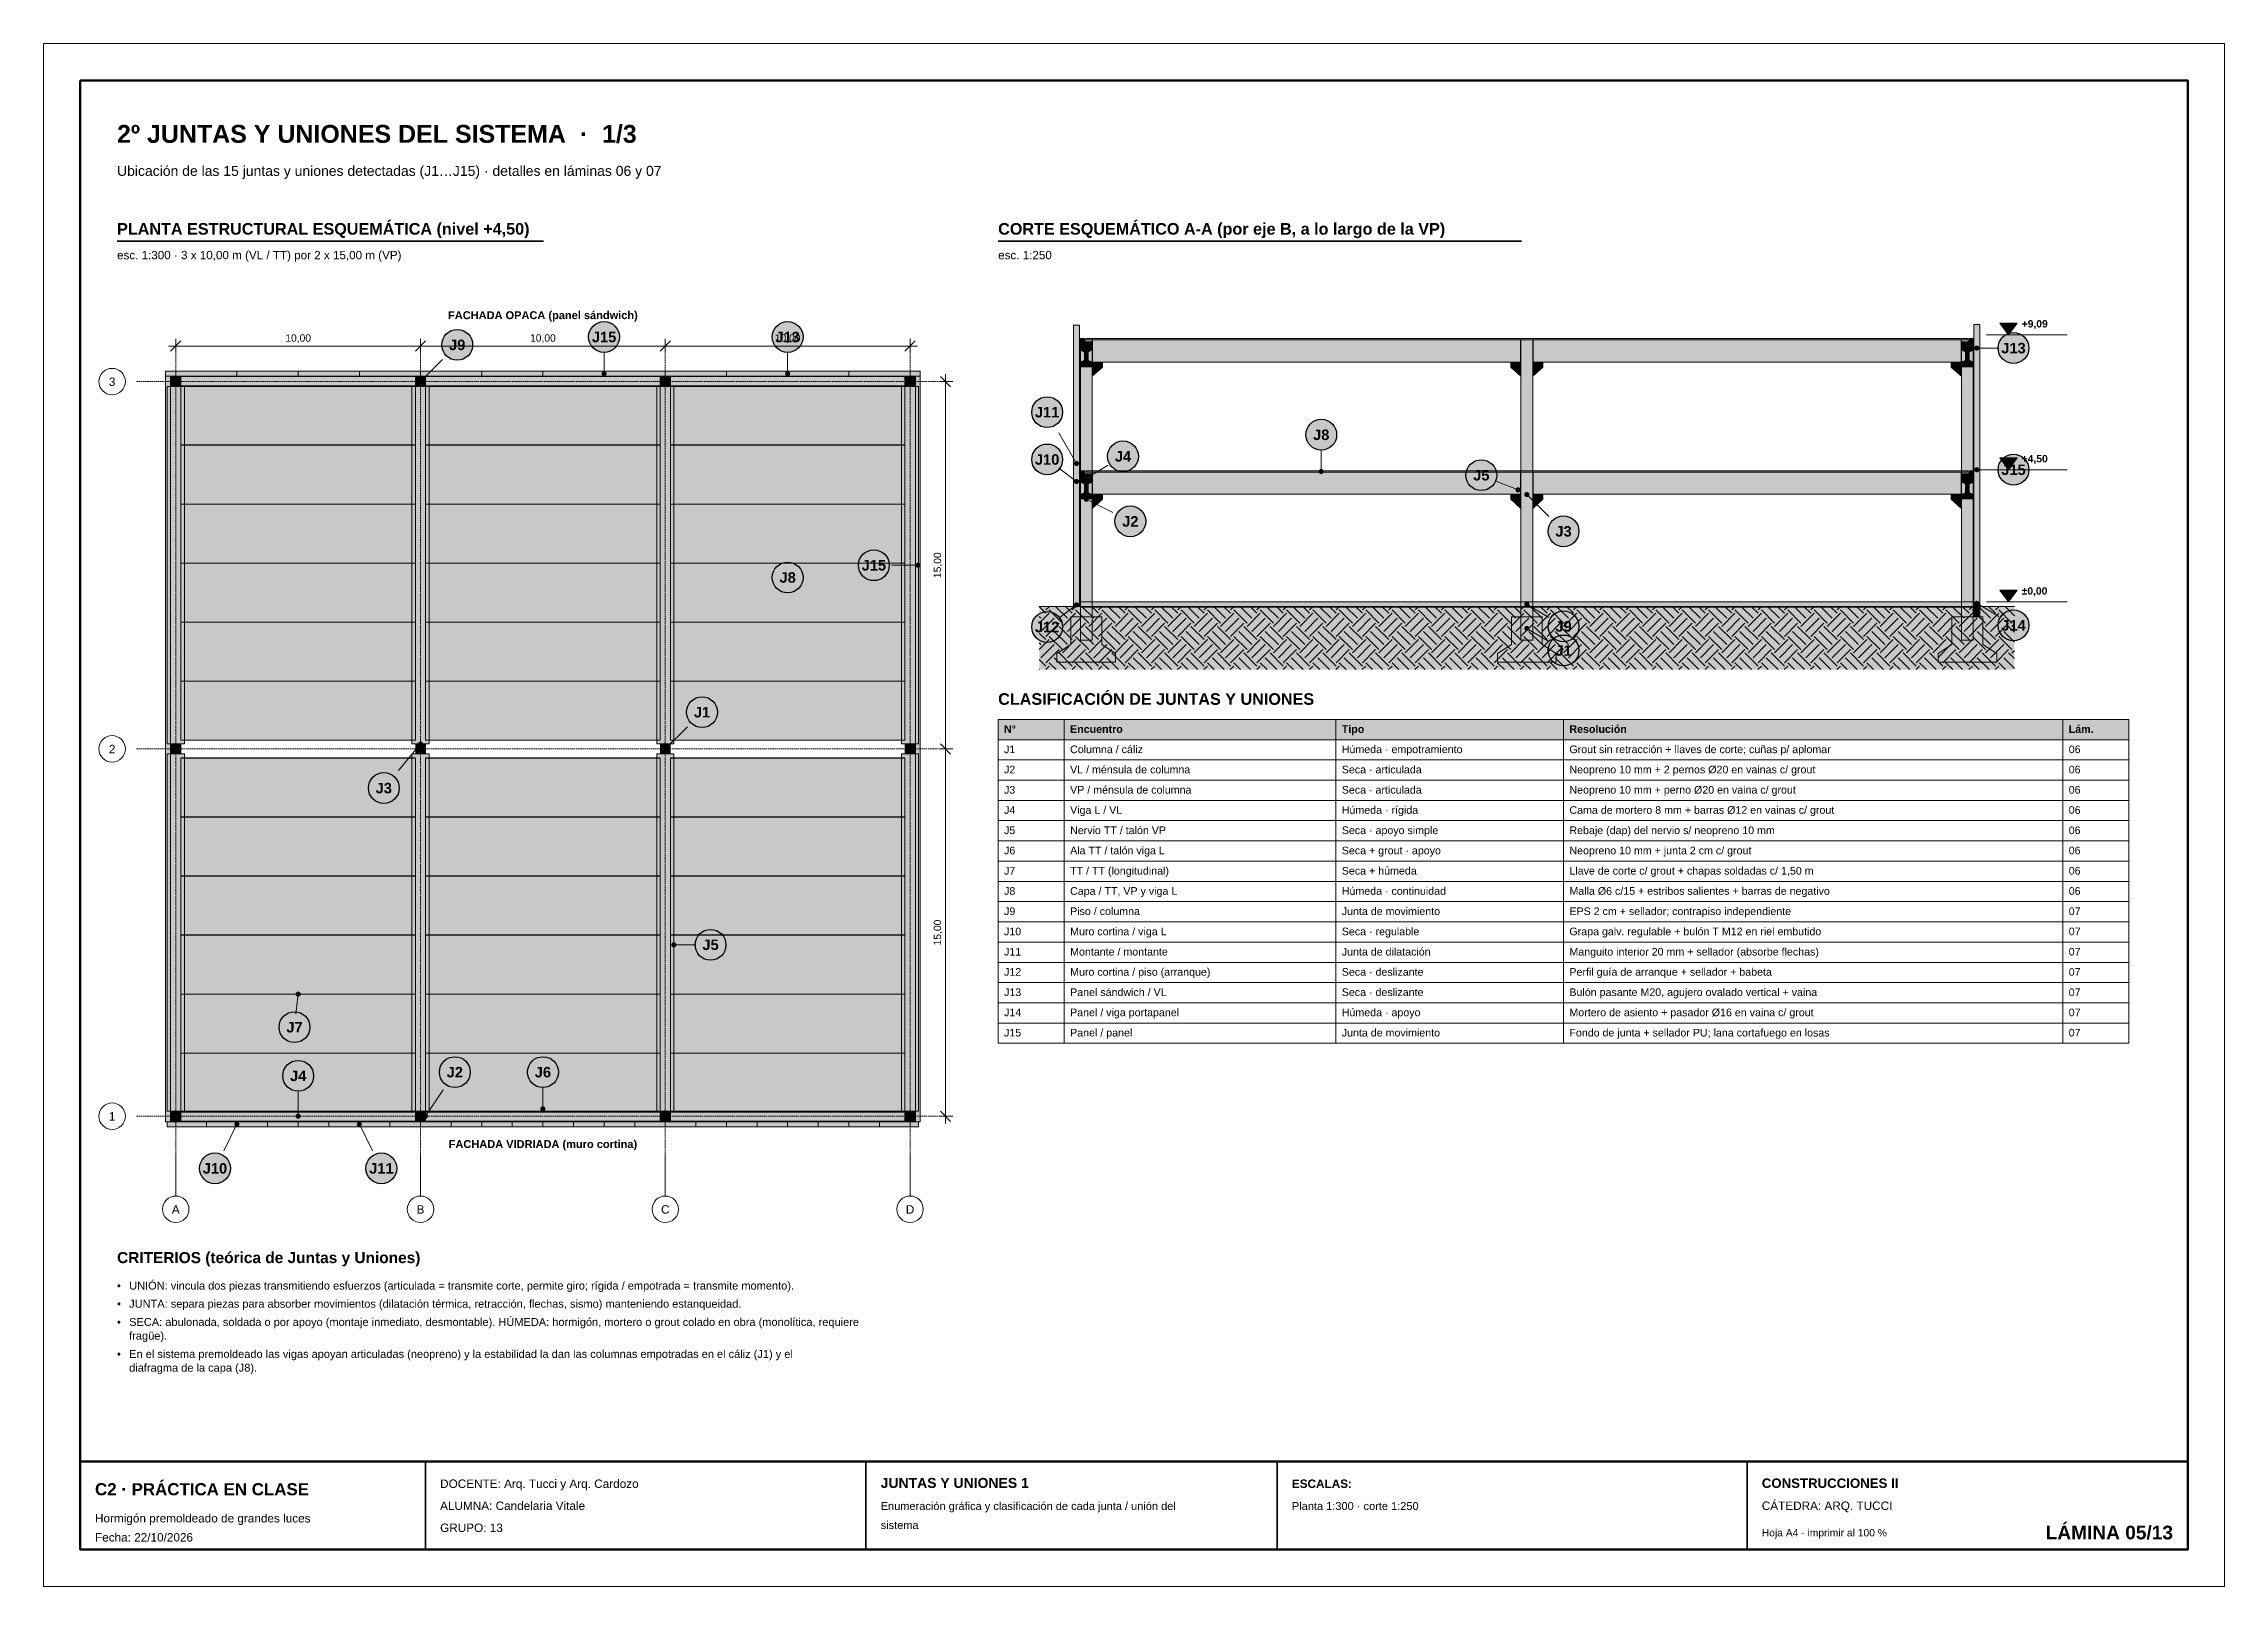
# Paper-space layout 'LAMINA 05' of a CAD drawing. Header units: millimetres. Extents: x 0 to 297, y 0 to 210.
# The model-space entities are those that its viewports show. They can reach past a viewport. Long polylines and large blocks are cut down to what shows.
import ezdxf
from ezdxf.enums import TextEntityAlignment as Align

# ---------------------------------------------------------------- set-up
doc = ezdxf.new("R2010")
doc.units = ezdxf.units.MM
doc.linetypes.add('DASHED', pattern=[1.524, 1.27, -0.254])
for name, color, linetype in [('CONTORNOS', 7, 'Continuous'), ('CONTORNOS-RAYADO', 8, 'Continuous'), ('CONTORNOS-RELLENO', 9, 'Continuous'), ('COTAS', 7, 'Continuous'), ('COTAS-RELLENO', 9, 'Continuous'), ('LINEAS', 7, 'Continuous'), ('MARCO', 7, 'Continuous'), ('REFERENCIAS', 7, 'Continuous'), ('REFERENCIAS-RELLENO', 9, 'Continuous'), ('TABLAS', 7, 'Continuous'), ('TABLAS-RELLENO', 9, 'Continuous'), ('TEXTOS', 7, 'Continuous')]:
    doc.layers.add(name, color=color, linetype=linetype)
doc.styles.add('ARIAL', font='arial.ttf')
doc.styles.add('ARIAL-NEGRITA', font='arialbd.ttf')

psp = doc.layouts.new('LAMINA 05')

msp = doc.modelspace()

# ---------------------------------------------------------------- texts
at = {"layer": 'COTAS', "style": 'ARIAL-NEGRITA'}
for s, p in [('+9,09', (269.4, 171.36)), ('+4,50', (269.4, 153)), ('±0,00', (269.4, 135))]:
    msp.add_text(s, height=1.002, dxfattribs=at).set_placement(p)
at = {"layer": 'COTAS', "style": 'ARIAL'}
for p in [(34.67, 169.43), (68, 169.43), (101.33, 169.43)]:
    msp.add_text('10,00', height=1.002, dxfattribs=at).set_placement(p, align=Align.CENTER)
for p in [(122.23, 139), (122.23, 89)]:
    msp.add_text('15,00', height=1.002, rotation=90, dxfattribs=at).set_placement(p, align=Align.CENTER)
at = {"layer": 'MARCO'}
for s, height, style, p in [('C2 · PRÁCTICA EN CLASE', 1.6468, 'ARIAL-NEGRITA', (7, 12.4)), ('DOCENTE: Arq. Tucci y Arq. Cardozo', 1.1456, 'ARIAL', (54, 13.4)), ('JUNTAS Y UNIONES 1', 1.3604, 'ARIAL-NEGRITA', (114, 13.4)), ('ESCALAS:', 1.146, 'ARIAL-NEGRITA', (170, 13.4)), ('CONSTRUCCIONES II', 1.2888, 'ARIAL-NEGRITA', (234, 13.4)), ('Hormigón premoldeado de grandes luces', 1.1456, 'ARIAL', (7, 8.7)), ('ALUMNA: Candelaria Vitale', 1.1456, 'ARIAL', (54, 10.4)), ('sistema', 1.074, 'ARIAL', (114, 7.8)), ('Enumeración gráfica y clasificación de cada junta / unión del', 1.074, 'ARIAL', (114, 10.4)), ('Planta 1:300 · corte 1:250', 1.074, 'ARIAL', (170, 10.4)), ('CÁTEDRA: ARQ. TUCCI', 1.1456, 'ARIAL', (234, 10.4)), ('Fecha: 22/10/2026', 1.1456, 'ARIAL', (7, 6.1)), ('GRUPO: 13', 1.146, 'ARIAL', (54, 7.4)), ('Hoja A4 · imprimir al 100 %', 1.0024, 'ARIAL', (234, 6.8))]:
    msp.add_text(s, height=height, dxfattribs=dict(at, style=style)).set_placement(p)
at = {"layer": 'MARCO', "style": 'ARIAL-NEGRITA'}
msp.add_text('LÁMINA 05/13', height=1.8616, dxfattribs=at).set_placement((290, 6.4), align=Align.RIGHT)
at = {"layer": 'REFERENCIAS', "style": 'ARIAL-NEGRITA'}
for s, p in [('J9', (56.33, 168.28)), ('J15', (76.33, 169.35)), ('J13', (101.33, 169.35)), ('J13', (268.28, 167.84)), ('J11', (136.67, 159.12)), ('J8', (174, 156.04)), ('J4', (147, 153.1)), ('J10', (136.67, 152.68)), ('J5', (195.8, 150.54)), ('J15', (268.28, 151.28)), ('J2', (148, 144.26)), ('J3', (207, 142.9)), ('J15', (113.07, 138.28)), ('J8', (101.33, 136.62)), ('J12', (136.67, 129.88)), ('J9', (207, 129.96)), ('J14', (268.28, 130.1)), ('J1', (207, 126.68)), ('J1', (89.67, 118.28)), ('J3', (46.33, 107.95)), ('J5', (90.83, 86.62)), ('J7', (34.17, 75.4)), ('J4', (34.67, 68.78)), ('J2', (56, 69.28)), ('J6', (68, 69.28)), ('J10', (23.33, 56.18)), ('J11', (46, 56.18))]:
    msp.add_text(s, height=1.428, dxfattribs=at).set_placement(p, align=Align.CENTER)
at = {"layer": 'TABLAS'}
for s, height, style, p in [('N°', 1.038, 'ARIAL-NEGRITA', (130.8, 116.18)), ('Encuentro', 1.038, 'ARIAL-NEGRITA', (139.8, 116.18)), ('Tipo', 1.038, 'ARIAL-NEGRITA', (176.8, 116.18)), ('Resolución', 1.038, 'ARIAL-NEGRITA', (207.8, 116.18)), ('Lám.', 1.038, 'ARIAL-NEGRITA', (275.8, 116.18)), ('J1', 1.038, 'ARIAL', (130.8, 113.42)), ('Columna / cáliz', 1.0382, 'ARIAL', (139.8, 113.42)), ('Húmeda · empotramiento', 1.0382, 'ARIAL', (176.8, 113.42)), ('Grout sin retracción + llaves de corte; cuñas p/ aplomar', 1.0382, 'ARIAL', (207.8, 113.42)), ('06', 1.038, 'ARIAL', (275.8, 113.42)), ('J2', 1.038, 'ARIAL', (130.8, 110.67)), ('VL / ménsula de columna', 1.0382, 'ARIAL', (139.8, 110.67)), ('Seca · articulada', 1.0382, 'ARIAL', (176.8, 110.67)), ('Neopreno 10 mm + 2 pernos Ø20 en vainas c/ grout', 1.0382, 'ARIAL', (207.8, 110.67)), ('06', 1.038, 'ARIAL', (275.8, 110.67)), ('J3', 1.038, 'ARIAL', (130.8, 107.91)), ('VP / ménsula de columna', 1.0382, 'ARIAL', (139.8, 107.91)), ('Seca · articulada', 1.0382, 'ARIAL', (176.8, 107.91)), ('Neopreno 10 mm + perno Ø20 en vaina c/ grout', 1.0382, 'ARIAL', (207.8, 107.91)), ('06', 1.038, 'ARIAL', (275.8, 107.91)), ('J4', 1.038, 'ARIAL', (130.8, 105.16)), ('Viga L / VL', 1.0382, 'ARIAL', (139.8, 105.16)), ('Húmeda · rígida', 1.0382, 'ARIAL', (176.8, 105.16)), ('Cama de mortero 8 mm + barras Ø12 en vainas c/ grout', 1.0382, 'ARIAL', (207.8, 105.16)), ('06', 1.038, 'ARIAL', (275.8, 105.16)), ('J5', 1.038, 'ARIAL', (130.8, 102.4)), ('Nervio TT / talón VP', 1.0382, 'ARIAL', (139.8, 102.4)), ('Seca · apoyo simple', 1.0382, 'ARIAL', (176.8, 102.4)), ('Rebaje (dap) del nervio s/ neopreno 10 mm', 1.0382, 'ARIAL', (207.8, 102.4)), ('06', 1.038, 'ARIAL', (275.8, 102.4)), ('J6', 1.038, 'ARIAL', (130.8, 99.65)), ('Ala TT / talón viga L', 1.0382, 'ARIAL', (139.8, 99.65)), ('Seca + grout · apoyo', 1.0382, 'ARIAL', (176.8, 99.65)), ('Neopreno 10 mm + junta 2 cm c/ grout', 1.0382, 'ARIAL', (207.8, 99.65)), ('06', 1.038, 'ARIAL', (275.8, 99.65)), ('J7', 1.038, 'ARIAL', (130.8, 96.89)), ('J8', 1.038, 'ARIAL', (130.8, 94.14)), ('TT / TT (longitudinal)', 1.0382, 'ARIAL', (139.8, 96.89)), ('Capa / TT, VP y viga L', 1.0382, 'ARIAL', (139.8, 94.14)), ('Seca + húmeda', 1.0382, 'ARIAL', (176.8, 96.89)), ('Húmeda · continuidad', 1.0382, 'ARIAL', (176.8, 94.14)), ('Llave de corte c/ grout + chapas soldadas c/ 1,50 m', 1.0382, 'ARIAL', (207.8, 96.89)), ('Malla Ø6 c/15 + estribos salientes + barras de negativo', 1.0382, 'ARIAL', (207.8, 94.14)), ('06', 1.038, 'ARIAL', (275.8, 96.89)), ('06', 1.038, 'ARIAL', (275.8, 94.14)), ('J9', 1.038, 'ARIAL', (130.8, 91.38)), ('Piso / columna', 1.0382, 'ARIAL', (139.8, 91.38)), ('Junta de movimiento', 1.0382, 'ARIAL', (176.8, 91.38)), ('EPS 2 cm + sellador; contrapiso independiente', 1.0382, 'ARIAL', (207.8, 91.38)), ('07', 1.038, 'ARIAL', (275.8, 91.38)), ('J10', 1.038, 'ARIAL', (130.8, 88.63)), ('Muro cortina / viga L', 1.0382, 'ARIAL', (139.8, 88.63)), ('Seca · regulable', 1.0382, 'ARIAL', (176.8, 88.63)), ('Grapa galv. regulable + bulón T M12 en riel embutido', 1.0382, 'ARIAL', (207.8, 88.63)), ('07', 1.038, 'ARIAL', (275.8, 88.63)), ('J11', 1.038, 'ARIAL', (130.8, 85.87)), ('Montante / montante', 1.0382, 'ARIAL', (139.8, 85.87)), ('Junta de dilatación', 1.0382, 'ARIAL', (176.8, 85.87)), ('Manguito interior 20 mm + sellador (absorbe flechas)', 1.0382, 'ARIAL', (207.8, 85.87)), ('07', 1.038, 'ARIAL', (275.8, 85.87)), ('J12', 1.038, 'ARIAL', (130.8, 83.12)), ('Muro cortina / piso (arranque)', 1.0382, 'ARIAL', (139.8, 83.12)), ('Seca · deslizante', 1.0382, 'ARIAL', (176.8, 83.12)), ('Perfil guía de arranque + sellador + babeta', 1.0382, 'ARIAL', (207.8, 83.12)), ('07', 1.038, 'ARIAL', (275.8, 83.12)), ('J13', 1.038, 'ARIAL', (130.8, 80.36)), ('Panel sándwich / VL', 1.0382, 'ARIAL', (139.8, 80.36)), ('Seca · deslizante', 1.0382, 'ARIAL', (176.8, 80.36)), ('Bulón pasante M20, agujero ovalado vertical + vaina', 1.0382, 'ARIAL', (207.8, 80.36)), ('07', 1.038, 'ARIAL', (275.8, 80.36)), ('J14', 1.038, 'ARIAL', (130.8, 77.61)), ('Panel / viga portapanel', 1.0382, 'ARIAL', (139.8, 77.61)), ('Húmeda · apoyo', 1.0382, 'ARIAL', (176.8, 77.61)), ('Mortero de asiento + pasador Ø16 en vaina c/ grout', 1.0382, 'ARIAL', (207.8, 77.61)), ('07', 1.038, 'ARIAL', (275.8, 77.61)), ('J15', 1.038, 'ARIAL', (130.8, 74.85)), ('Panel / panel', 1.0382, 'ARIAL', (139.8, 74.85)), ('Junta de movimiento', 1.0382, 'ARIAL', (176.8, 74.85)), ('Fondo de junta + sellador PU; lana cortafuego en losas', 1.0382, 'ARIAL', (207.8, 74.85)), ('07', 1.038, 'ARIAL', (275.8, 74.85))]:
    msp.add_text(s, height=height, dxfattribs=dict(at, style=style)).set_placement(p)
at = {"layer": 'TEXTOS'}
for s, height, style, p in [('2º JUNTAS Y UNIONES DEL SISTEMA  ·  1/3', 2.4344, 'ARIAL-NEGRITA', (10, 196.5)), ('PLANTA ESTRUCTURAL ESQUEMÁTICA (nivel +4,50)', 1.5752, 'ARIAL-NEGRITA', (10, 184)), ('CORTE ESQUEMÁTICO A-A (por eje B, a lo largo de la VP)', 1.5752, 'ARIAL-NEGRITA', (130, 184)), ('CLASIFICACIÓN DE JUNTAS Y UNIONES', 1.5752, 'ARIAL-NEGRITA', (130, 120)), ('CRITERIOS (teórica de Juntas y Uniones)', 1.5036, 'ARIAL-NEGRITA', (10, 44)), ('UNIÓN: vincula dos piezas transmitiendo esfuerzos (articulada = transmite corte, permite giro; rígida / empotrada = transmite momento).', 1.074, 'ARIAL', (11.65, 40.4)), ('•', 1.07, 'ARIAL', (10, 40.4)), ('•', 1.07, 'ARIAL', (10, 37.93)), ('JUNTA: separa piezas para absorber movimientos (dilatación térmica, retracción, flechas, sismo) manteniendo estanqueidad.', 1.074, 'ARIAL', (11.65, 37.93)), ('•', 1.07, 'ARIAL', (10, 35.45)), ('SECA: abulonada, soldada o por apoyo (montaje inmediato, desmontable). HÚMEDA: hormigón, mortero o grout colado en obra (monolítica, requiere', 1.074, 'ARIAL', (11.65, 35.45)), ('fragüe).', 1.074, 'ARIAL', (11.65, 33.58)), ('•', 1.07, 'ARIAL', (10, 31.1)), ('diafragma de la capa (J8).', 1.074, 'ARIAL', (11.65, 29.23)), ('En el sistema premoldeado las vigas apoyan articuladas (neopreno) y la estabilidad la dan las columnas empotradas en el cáliz (J1) y el', 1.074, 'ARIAL', (11.65, 31.1))]:
    msp.add_text(s, height=height, dxfattribs=dict(at, style=style)).set_placement(p)
at = {"layer": 'TEXTOS', "true_color": 0x333333, "style": 'ARIAL'}
msp.add_text('Ubicación de las 15 juntas y uniones detectadas (J1…J15) · detalles en láminas 06 y 07', height=1.3604, dxfattribs=at).set_placement((10, 192))
at = {"layer": 'TEXTOS', "true_color": 0x222222, "style": 'ARIAL'}
for s, height, p in [('esc. 1:300 · 3 x 10,00 m (VL / TT) por 2 x 15,00 m (VP)', 1.1341, (10, 180.65)), ('esc. 1:250', 1.134, (130, 180.65))]:
    msp.add_text(s, height=height, dxfattribs=at).set_placement(p)
at = {"layer": 'TEXTOS', "style": 'ARIAL-NEGRITA'}
for s, p in [('FACHADA OPACA (panel sándwich)', (68, 172.5)), ('FACHADA VIDRIADA (muro cortina)', (68, 59.67))]:
    msp.add_text(s, height=1.074, dxfattribs=at).set_placement(p, align=Align.CENTER)
at = {"layer": 'TEXTOS', "true_color": 0xbb2222, "style": 'ARIAL'}
for s, p in [('3', (9.33, 163.4)), ('2', (9.33, 113.4)), ('1', (9.33, 63.4)), ('A', (18, 50.73)), ('B', (51.33, 50.73)), ('C', (84.67, 50.73)), ('D', (118, 50.73))]:
    msp.add_text(s, height=1.15, dxfattribs=at).set_placement(p, align=Align.CENTER)

# ---------------------------------------------------------------- hatches: boundary and pattern name
at = {"layer": 'CONTORNOS-RAYADO'}
h = msp.add_hatch(dxfattribs=at)
h.set_pattern_fill('EARTH', color=8, scale=0.4, angle=45)
h.paths.add_polyline_path([(135.6, 124.8), (268.4, 124.8), (268.4, 133.4), (135.6, 133.4)])
at = {"layer": 'CONTORNOS-RELLENO', "true_color": 0xbfe3f0}
h = msp.add_hatch(color=256, dxfattribs=at)
h.dxf.hatch_style = 1
h.paths.add_polyline_path([(140.27, 133.4), (141.07, 133.4), (141.07, 171.68), (140.27, 171.68)])
at = {"layer": 'CONTORNOS-RELLENO', "true_color": 0xd3b9b9}
h = msp.add_hatch(color=256, dxfattribs=at)
h.dxf.hatch_style = 1
h.paths.add_polyline_path([(141.2, 168.82), (142.8, 168.82), (142.8, 169.42), (141.8, 169.42), (141.8, 169.86), (141.2, 169.86)])
at = {"layer": 'CONTORNOS-RELLENO', "true_color": 0x9aa3ab}
h = msp.add_hatch(color=256, dxfattribs=at)
h.dxf.hatch_style = 1
h.paths.add_polyline_path([(141.2, 128.8), (142.8, 128.8), (142.8, 169.66), (141.2, 169.66)])
at = {"layer": 'CONTORNOS-RELLENO', "true_color": 0xd9d2c4}
h = msp.add_hatch(color=256, dxfattribs=at)
h.dxf.hatch_style = 1
h.paths.add_polyline_path([(142, 169.66), (262, 169.66), (262, 169.86), (142, 169.86)])
at = {"layer": 'CONTORNOS-RELLENO', "true_color": 0xb9cdb0}
h = msp.add_hatch(color=256, dxfattribs=at)
h.dxf.hatch_style = 1
h.paths.add_polyline_path([(142.84, 166.66), (201.16, 166.66), (201.16, 169.66), (142.84, 169.66)])
at = {"layer": 'CONTORNOS-RELLENO', "true_color": 0x9aa3ab}
h = msp.add_hatch(color=256, dxfattribs=at)
h.dxf.hatch_style = 1
h.paths.add_polyline_path([(201.2, 128.8), (202.8, 128.8), (202.8, 169.66), (201.2, 169.66)])
at = {"layer": 'CONTORNOS-RELLENO', "true_color": 0xb9cdb0}
h = msp.add_hatch(color=256, dxfattribs=at)
h.dxf.hatch_style = 1
h.paths.add_polyline_path([(202.84, 166.66), (261.16, 166.66), (261.16, 169.66), (202.84, 169.66)])
at = {"layer": 'CONTORNOS-RELLENO', "true_color": 0xd3b9b9}
h = msp.add_hatch(color=256, dxfattribs=at)
h.dxf.hatch_style = 1
h.paths.add_polyline_path([(262.8, 168.82), (261.2, 168.82), (261.2, 169.42), (262.2, 169.42), (262.2, 169.86), (262.8, 169.86)])
at = {"layer": 'CONTORNOS-RELLENO', "true_color": 0x9aa3ab}
h = msp.add_hatch(color=256, dxfattribs=at)
h.dxf.hatch_style = 1
h.paths.add_polyline_path([(261.2, 128.8), (262.8, 128.8), (262.8, 169.66), (261.2, 169.66)])
at = {"layer": 'CONTORNOS-RELLENO', "true_color": 0xcfc8bb}
h = msp.add_hatch(color=256, dxfattribs=at)
h.dxf.hatch_style = 1
h.paths.add_polyline_path([(262.88, 133.84), (263.68, 133.84), (263.68, 171.76), (262.88, 171.76)])
at = {"layer": 'CONTORNOS-RELLENO', "true_color": 0xa9bccf}
h = msp.add_hatch(color=256, dxfattribs=at)
h.dxf.hatch_style = 1
h.paths.add_polyline_path([(141.2, 166.02), (142.8, 166.02), (142.8, 166.62), (142.32, 166.86), (142.24, 166.86), (142.24, 168.06), (142.32, 168.06), (142.8, 168.3), (142.8, 168.82), (141.2, 168.82), (141.2, 168.3), (141.68, 168.06), (141.76, 168.06), (141.76, 166.86), (141.68, 166.86), (141.2, 166.62)])
at = {"layer": 'CONTORNOS-RELLENO', "true_color": 0x9aa3ab}
h = msp.add_hatch(color=256, dxfattribs=at)
h.dxf.hatch_style = 1
h.paths.add_polyline_path([(142.8, 166.62), (144.2, 166.62), (144.2, 165.98), (142.8, 164.74)])
h = msp.add_hatch(color=256, dxfattribs=at)
h.dxf.hatch_style = 1
h.paths.add_polyline_path([(201.2, 166.62), (199.8, 166.62), (199.8, 165.98), (201.2, 164.74)])
h = msp.add_hatch(color=256, dxfattribs=at)
h.dxf.hatch_style = 1
h.paths.add_polyline_path([(202.8, 166.62), (204.2, 166.62), (204.2, 165.98), (202.8, 164.74)])
h = msp.add_hatch(color=256, dxfattribs=at)
h.dxf.hatch_style = 1
h.paths.add_polyline_path([(261.2, 166.62), (259.8, 166.62), (259.8, 165.98), (261.2, 164.74)])
at = {"layer": 'CONTORNOS-RELLENO', "true_color": 0xa9bccf}
h = msp.add_hatch(color=256, dxfattribs=at)
h.dxf.hatch_style = 1
h.paths.add_polyline_path([(261.2, 166.02), (262.8, 166.02), (262.8, 166.62), (262.32, 166.86), (262.24, 166.86), (262.24, 168.06), (262.32, 168.06), (262.8, 168.3), (262.8, 168.82), (261.2, 168.82), (261.2, 168.3), (261.68, 168.06), (261.76, 168.06), (261.76, 166.86), (261.68, 166.86), (261.2, 166.62)])
at = {"layer": 'CONTORNOS-RELLENO', "true_color": 0xcfc8bb}
h = msp.add_hatch(color=256, dxfattribs=at)
h.dxf.hatch_style = 1
h.paths.add_polyline_path([(16.6, 164.73), (119.4, 164.73), (119.4, 165.4), (16.6, 165.4)])
h = msp.add_hatch(color=256, dxfattribs=at)
h.dxf.hatch_style = 1
h.paths.add_polyline_path([(16.6, 63.23), (17.27, 63.23), (17.27, 164.73), (16.6, 164.73)])
at = {"layer": 'CONTORNOS-RELLENO', "true_color": 0x555555}
h = msp.add_hatch(color=256, dxfattribs=at)
h.dxf.hatch_style = 1
h.paths.add_polyline_path([(17.33, 163.33), (18.67, 163.33), (18.67, 164.67), (17.33, 164.67)])
at = {"layer": 'CONTORNOS-RELLENO', "true_color": 0xa9bccf}
h = msp.add_hatch(color=256, dxfattribs=at)
h.dxf.hatch_style = 1
h.paths.add_polyline_path([(18.7, 163.33), (50.63, 163.33), (50.63, 164.67), (18.7, 164.67)])
at = {"layer": 'CONTORNOS-RELLENO', "true_color": 0xe3dccb}
h = msp.add_hatch(color=256, dxfattribs=at)
h.dxf.hatch_style = 1
h.paths.add_polyline_path([(18.7, 163.4), (50.63, 163.4), (50.63, 163.43), (18.7, 163.43)])
at = {"layer": 'CONTORNOS-RELLENO', "true_color": 0xefeadc}
h = msp.add_hatch(color=256, dxfattribs=at)
h.dxf.hatch_style = 1
h.paths.add_polyline_path([(18.7, 155.37), (50.63, 155.37), (50.63, 163.37), (18.7, 163.37)])
at = {"layer": 'CONTORNOS-RELLENO', "true_color": 0x555555}
h = msp.add_hatch(color=256, dxfattribs=at)
h.dxf.hatch_style = 1
h.paths.add_polyline_path([(50.67, 163.33), (52, 163.33), (52, 164.67), (50.67, 164.67)])
at = {"layer": 'CONTORNOS-RELLENO', "true_color": 0xa9bccf}
h = msp.add_hatch(color=256, dxfattribs=at)
h.dxf.hatch_style = 1
h.paths.add_polyline_path([(52.03, 163.33), (83.97, 163.33), (83.97, 164.67), (52.03, 164.67)])
at = {"layer": 'CONTORNOS-RELLENO', "true_color": 0xe3dccb}
h = msp.add_hatch(color=256, dxfattribs=at)
h.dxf.hatch_style = 1
h.paths.add_polyline_path([(52.03, 163.4), (83.97, 163.4), (83.97, 163.43), (52.03, 163.43)])
at = {"layer": 'CONTORNOS-RELLENO', "true_color": 0xefeadc}
h = msp.add_hatch(color=256, dxfattribs=at)
h.dxf.hatch_style = 1
h.paths.add_polyline_path([(52.03, 155.37), (83.97, 155.37), (83.97, 163.37), (52.03, 163.37)])
at = {"layer": 'CONTORNOS-RELLENO', "true_color": 0x555555}
h = msp.add_hatch(color=256, dxfattribs=at)
h.dxf.hatch_style = 1
h.paths.add_polyline_path([(84, 163.33), (85.33, 163.33), (85.33, 164.67), (84, 164.67)])
at = {"layer": 'CONTORNOS-RELLENO', "true_color": 0xa9bccf}
h = msp.add_hatch(color=256, dxfattribs=at)
h.dxf.hatch_style = 1
h.paths.add_polyline_path([(85.37, 163.33), (117.3, 163.33), (117.3, 164.67), (85.37, 164.67)])
at = {"layer": 'CONTORNOS-RELLENO', "true_color": 0xe3dccb}
h = msp.add_hatch(color=256, dxfattribs=at)
h.dxf.hatch_style = 1
h.paths.add_polyline_path([(85.37, 163.4), (117.3, 163.4), (117.3, 163.43), (85.37, 163.43)])
at = {"layer": 'CONTORNOS-RELLENO', "true_color": 0xefeadc}
h = msp.add_hatch(color=256, dxfattribs=at)
h.dxf.hatch_style = 1
h.paths.add_polyline_path([(85.37, 155.37), (117.3, 155.37), (117.3, 163.37), (85.37, 163.37)])
at = {"layer": 'CONTORNOS-RELLENO', "true_color": 0x555555}
h = msp.add_hatch(color=256, dxfattribs=at)
h.dxf.hatch_style = 1
h.paths.add_polyline_path([(117.33, 163.33), (118.67, 163.33), (118.67, 164.67), (117.33, 164.67)])
at = {"layer": 'CONTORNOS-RELLENO', "true_color": 0xcfc8bb}
h = msp.add_hatch(color=256, dxfattribs=at)
h.dxf.hatch_style = 1
h.paths.add_polyline_path([(118.73, 63.23), (119.4, 63.23), (119.4, 164.73), (118.73, 164.73)])
at = {"layer": 'CONTORNOS-RELLENO', "true_color": 0xb9cdb0}
h = msp.add_hatch(color=256, dxfattribs=at)
h.dxf.hatch_style = 1
h.paths.add_polyline_path([(16.83, 114.67), (19.17, 114.67), (19.17, 163.33), (16.83, 163.33)])
h = msp.add_hatch(color=256, dxfattribs=at)
h.dxf.hatch_style = 1
h.paths.add_polyline_path([(50.17, 114.67), (52.5, 114.67), (52.5, 163.33), (50.17, 163.33)])
h = msp.add_hatch(color=256, dxfattribs=at)
h.dxf.hatch_style = 1
h.paths.add_polyline_path([(83.5, 114.67), (85.83, 114.67), (85.83, 163.33), (83.5, 163.33)])
h = msp.add_hatch(color=256, dxfattribs=at)
h.dxf.hatch_style = 1
h.paths.add_polyline_path([(116.83, 114.67), (119.17, 114.67), (119.17, 163.33), (116.83, 163.33)])
at = {"layer": 'CONTORNOS-RELLENO', "true_color": 0xefeadc}
h = msp.add_hatch(color=256, dxfattribs=at)
h.dxf.hatch_style = 1
h.paths.add_polyline_path([(18.7, 147.33), (50.63, 147.33), (50.63, 155.33), (18.7, 155.33)])
h = msp.add_hatch(color=256, dxfattribs=at)
h.dxf.hatch_style = 1
h.paths.add_polyline_path([(52.03, 147.33), (83.97, 147.33), (83.97, 155.33), (52.03, 155.33)])
h = msp.add_hatch(color=256, dxfattribs=at)
h.dxf.hatch_style = 1
h.paths.add_polyline_path([(85.37, 147.33), (117.3, 147.33), (117.3, 155.33), (85.37, 155.33)])
at = {"layer": 'CONTORNOS-RELLENO', "true_color": 0xd3b9b9}
h = msp.add_hatch(color=256, dxfattribs=at)
h.dxf.hatch_style = 1
h.paths.add_polyline_path([(141.2, 150.82), (142.8, 150.82), (142.8, 151.42), (141.8, 151.42), (141.8, 151.86), (141.2, 151.86)])
at = {"layer": 'CONTORNOS-RELLENO', "true_color": 0xd9d2c4}
h = msp.add_hatch(color=256, dxfattribs=at)
h.dxf.hatch_style = 1
h.paths.add_polyline_path([(142, 151.66), (262, 151.66), (262, 151.86), (142, 151.86)])
at = {"layer": 'CONTORNOS-RELLENO', "true_color": 0xb9cdb0}
h = msp.add_hatch(color=256, dxfattribs=at)
h.dxf.hatch_style = 1
h.paths.add_polyline_path([(142.84, 148.66), (201.16, 148.66), (201.16, 151.66), (142.84, 151.66)])
h = msp.add_hatch(color=256, dxfattribs=at)
h.dxf.hatch_style = 1
h.paths.add_polyline_path([(202.84, 148.66), (261.16, 148.66), (261.16, 151.66), (202.84, 151.66)])
at = {"layer": 'CONTORNOS-RELLENO', "true_color": 0xd3b9b9}
h = msp.add_hatch(color=256, dxfattribs=at)
h.dxf.hatch_style = 1
h.paths.add_polyline_path([(262.8, 150.82), (261.2, 150.82), (261.2, 151.42), (262.2, 151.42), (262.2, 151.86), (262.8, 151.86)])
at = {"layer": 'CONTORNOS-RELLENO', "true_color": 0xa9bccf}
h = msp.add_hatch(color=256, dxfattribs=at)
h.dxf.hatch_style = 1
h.paths.add_polyline_path([(141.2, 148.02), (142.8, 148.02), (142.8, 148.62), (142.32, 148.86), (142.24, 148.86), (142.24, 150.06), (142.32, 150.06), (142.8, 150.3), (142.8, 150.82), (141.2, 150.82), (141.2, 150.3), (141.68, 150.06), (141.76, 150.06), (141.76, 148.86), (141.68, 148.86), (141.2, 148.62)])
at = {"layer": 'CONTORNOS-RELLENO', "true_color": 0x9aa3ab}
h = msp.add_hatch(color=256, dxfattribs=at)
h.dxf.hatch_style = 1
h.paths.add_polyline_path([(142.8, 148.62), (144.2, 148.62), (144.2, 147.98), (142.8, 146.74)])
h = msp.add_hatch(color=256, dxfattribs=at)
h.dxf.hatch_style = 1
h.paths.add_polyline_path([(201.2, 148.62), (199.8, 148.62), (199.8, 147.98), (201.2, 146.74)])
h = msp.add_hatch(color=256, dxfattribs=at)
h.dxf.hatch_style = 1
h.paths.add_polyline_path([(202.8, 148.62), (204.2, 148.62), (204.2, 147.98), (202.8, 146.74)])
h = msp.add_hatch(color=256, dxfattribs=at)
h.dxf.hatch_style = 1
h.paths.add_polyline_path([(261.2, 148.62), (259.8, 148.62), (259.8, 147.98), (261.2, 146.74)])
at = {"layer": 'CONTORNOS-RELLENO', "true_color": 0xa9bccf}
h = msp.add_hatch(color=256, dxfattribs=at)
h.dxf.hatch_style = 1
h.paths.add_polyline_path([(261.2, 148.02), (262.8, 148.02), (262.8, 148.62), (262.32, 148.86), (262.24, 148.86), (262.24, 150.06), (262.32, 150.06), (262.8, 150.3), (262.8, 150.82), (261.2, 150.82), (261.2, 150.3), (261.68, 150.06), (261.76, 150.06), (261.76, 148.86), (261.68, 148.86), (261.2, 148.62)])
at = {"layer": 'CONTORNOS-RELLENO', "true_color": 0xefeadc}
h = msp.add_hatch(color=256, dxfattribs=at)
h.dxf.hatch_style = 1
h.paths.add_polyline_path([(18.7, 139.3), (50.63, 139.3), (50.63, 147.3), (18.7, 147.3)])
h = msp.add_hatch(color=256, dxfattribs=at)
h.dxf.hatch_style = 1
h.paths.add_polyline_path([(52.03, 139.3), (83.97, 139.3), (83.97, 147.3), (52.03, 147.3)])
h = msp.add_hatch(color=256, dxfattribs=at)
h.dxf.hatch_style = 1
h.paths.add_polyline_path([(85.37, 139.3), (117.3, 139.3), (117.3, 147.3), (85.37, 147.3)])
h = msp.add_hatch(color=256, dxfattribs=at)
h.dxf.hatch_style = 1
h.paths.add_polyline_path([(18.7, 131.27), (50.63, 131.27), (50.63, 139.27), (18.7, 139.27)])
h = msp.add_hatch(color=256, dxfattribs=at)
h.dxf.hatch_style = 1
h.paths.add_polyline_path([(52.03, 131.27), (83.97, 131.27), (83.97, 139.27), (52.03, 139.27)])
h = msp.add_hatch(color=256, dxfattribs=at)
h.dxf.hatch_style = 1
h.paths.add_polyline_path([(85.37, 131.27), (117.3, 131.27), (117.3, 139.27), (85.37, 139.27)])
at = {"layer": 'CONTORNOS-RELLENO', "true_color": 0xd9d4c8}
h = msp.add_hatch(color=256, dxfattribs=at)
h.dxf.hatch_style = 1
h.paths.add_polyline_path([(141.2, 133.29), (262.8, 133.29), (262.8, 134), (141.2, 134)])
at = {"layer": 'CONTORNOS-RELLENO', "true_color": 0xb9cdb0}
h = msp.add_hatch(color=256, dxfattribs=at)
h.dxf.hatch_style = 1
h.paths.add_polyline_path([(262.88, 132), (263.68, 132), (263.68, 133.8), (262.88, 133.8)])
at = {"layer": 'CONTORNOS-RELLENO', "true_color": 0xefeadc}
h = msp.add_hatch(color=256, dxfattribs=at)
h.dxf.hatch_style = 1
h.paths.add_polyline_path([(18.7, 123.23), (50.63, 123.23), (50.63, 131.23), (18.7, 131.23)])
h = msp.add_hatch(color=256, dxfattribs=at)
h.dxf.hatch_style = 1
h.paths.add_polyline_path([(52.03, 123.23), (83.97, 123.23), (83.97, 131.23), (52.03, 131.23)])
h = msp.add_hatch(color=256, dxfattribs=at)
h.dxf.hatch_style = 1
h.paths.add_polyline_path([(85.37, 123.23), (117.3, 123.23), (117.3, 131.23), (85.37, 131.23)])
at = {"layer": 'CONTORNOS-RELLENO', "true_color": 0xece3d2}
h = msp.add_hatch(color=256, dxfattribs=at)
h.dxf.hatch_style = 1
h.paths.add_polyline_path([(135.6, 124.8), (268.4, 124.8), (268.4, 133.4), (135.6, 133.4)])
at = {"layer": 'CONTORNOS-RELLENO', "true_color": 0xd8cfbd}
h = msp.add_hatch(color=256, dxfattribs=at)
h.dxf.hatch_style = 1
h.paths.add_polyline_path([(138, 125.8), (146, 125.8), (146, 127), (144.1, 128.2), (144.1, 131.96), (139.9, 131.96), (139.9, 128.2), (138, 127)])
h = msp.add_hatch(color=256, dxfattribs=at)
h.dxf.hatch_style = 1
h.paths.add_polyline_path([(198, 125.8), (206, 125.8), (206, 127), (204.1, 128.2), (204.1, 131.96), (199.9, 131.96), (199.9, 128.2), (198, 127)])
h = msp.add_hatch(color=256, dxfattribs=at)
h.dxf.hatch_style = 1
h.paths.add_polyline_path([(258, 125.8), (266, 125.8), (266, 127), (264.1, 128.2), (264.1, 131.96), (259.9, 131.96), (259.9, 128.2), (258, 127)])
at = {"layer": 'CONTORNOS-RELLENO', "true_color": 0xefeadc}
h = msp.add_hatch(color=256, dxfattribs=at)
h.dxf.hatch_style = 1
h.paths.add_polyline_path([(18.7, 115.2), (50.63, 115.2), (50.63, 123.2), (18.7, 123.2)])
h = msp.add_hatch(color=256, dxfattribs=at)
h.dxf.hatch_style = 1
h.paths.add_polyline_path([(52.03, 115.2), (83.97, 115.2), (83.97, 123.2), (52.03, 123.2)])
h = msp.add_hatch(color=256, dxfattribs=at)
h.dxf.hatch_style = 1
h.paths.add_polyline_path([(85.37, 115.2), (117.3, 115.2), (117.3, 123.2), (85.37, 123.2)])
at = {"layer": 'CONTORNOS-RELLENO', "true_color": 0xb9cdb0}
h = msp.add_hatch(color=256, dxfattribs=at)
h.dxf.hatch_style = 1
h.paths.add_polyline_path([(16.83, 64.67), (19.17, 64.67), (19.17, 113.33), (16.83, 113.33)])
at = {"layer": 'CONTORNOS-RELLENO', "true_color": 0x555555}
h = msp.add_hatch(color=256, dxfattribs=at)
h.dxf.hatch_style = 1
h.paths.add_polyline_path([(17.33, 113.33), (18.67, 113.33), (18.67, 114.67), (17.33, 114.67)])
at = {"layer": 'CONTORNOS-RELLENO', "true_color": 0xb9cdb0}
h = msp.add_hatch(color=256, dxfattribs=at)
h.dxf.hatch_style = 1
h.paths.add_polyline_path([(50.17, 64.67), (52.5, 64.67), (52.5, 113.33), (50.17, 113.33)])
at = {"layer": 'CONTORNOS-RELLENO', "true_color": 0x555555}
h = msp.add_hatch(color=256, dxfattribs=at)
h.dxf.hatch_style = 1
h.paths.add_polyline_path([(50.67, 113.33), (52, 113.33), (52, 114.67), (50.67, 114.67)])
at = {"layer": 'CONTORNOS-RELLENO', "true_color": 0xb9cdb0}
h = msp.add_hatch(color=256, dxfattribs=at)
h.dxf.hatch_style = 1
h.paths.add_polyline_path([(83.5, 64.67), (85.83, 64.67), (85.83, 113.33), (83.5, 113.33)])
at = {"layer": 'CONTORNOS-RELLENO', "true_color": 0x555555}
h = msp.add_hatch(color=256, dxfattribs=at)
h.dxf.hatch_style = 1
h.paths.add_polyline_path([(84, 113.33), (85.33, 113.33), (85.33, 114.67), (84, 114.67)])
at = {"layer": 'CONTORNOS-RELLENO', "true_color": 0xb9cdb0}
h = msp.add_hatch(color=256, dxfattribs=at)
h.dxf.hatch_style = 1
h.paths.add_polyline_path([(116.83, 64.67), (119.17, 64.67), (119.17, 113.33), (116.83, 113.33)])
at = {"layer": 'CONTORNOS-RELLENO', "true_color": 0x555555}
h = msp.add_hatch(color=256, dxfattribs=at)
h.dxf.hatch_style = 1
h.paths.add_polyline_path([(117.33, 113.33), (118.67, 113.33), (118.67, 114.67), (117.33, 114.67)])
at = {"layer": 'CONTORNOS-RELLENO', "true_color": 0xe3dccb}
h = msp.add_hatch(color=256, dxfattribs=at)
h.dxf.hatch_style = 1
h.paths.add_polyline_path([(18.7, 112.77), (50.63, 112.77), (50.63, 112.8), (18.7, 112.8)])
at = {"layer": 'CONTORNOS-RELLENO', "true_color": 0xefeadc}
h = msp.add_hatch(color=256, dxfattribs=at)
h.dxf.hatch_style = 1
h.paths.add_polyline_path([(18.7, 104.73), (50.63, 104.73), (50.63, 112.73), (18.7, 112.73)])
at = {"layer": 'CONTORNOS-RELLENO', "true_color": 0xe3dccb}
h = msp.add_hatch(color=256, dxfattribs=at)
h.dxf.hatch_style = 1
h.paths.add_polyline_path([(52.03, 112.77), (83.97, 112.77), (83.97, 112.8), (52.03, 112.8)])
at = {"layer": 'CONTORNOS-RELLENO', "true_color": 0xefeadc}
h = msp.add_hatch(color=256, dxfattribs=at)
h.dxf.hatch_style = 1
h.paths.add_polyline_path([(52.03, 104.73), (83.97, 104.73), (83.97, 112.73), (52.03, 112.73)])
at = {"layer": 'CONTORNOS-RELLENO', "true_color": 0xe3dccb}
h = msp.add_hatch(color=256, dxfattribs=at)
h.dxf.hatch_style = 1
h.paths.add_polyline_path([(85.37, 112.77), (117.3, 112.77), (117.3, 112.8), (85.37, 112.8)])
at = {"layer": 'CONTORNOS-RELLENO', "true_color": 0xefeadc}
h = msp.add_hatch(color=256, dxfattribs=at)
h.dxf.hatch_style = 1
h.paths.add_polyline_path([(85.37, 104.73), (117.3, 104.73), (117.3, 112.73), (85.37, 112.73)])
h = msp.add_hatch(color=256, dxfattribs=at)
h.dxf.hatch_style = 1
h.paths.add_polyline_path([(18.7, 96.7), (50.63, 96.7), (50.63, 104.7), (18.7, 104.7)])
h = msp.add_hatch(color=256, dxfattribs=at)
h.dxf.hatch_style = 1
h.paths.add_polyline_path([(52.03, 96.7), (83.97, 96.7), (83.97, 104.7), (52.03, 104.7)])
h = msp.add_hatch(color=256, dxfattribs=at)
h.dxf.hatch_style = 1
h.paths.add_polyline_path([(85.37, 96.7), (117.3, 96.7), (117.3, 104.7), (85.37, 104.7)])
h = msp.add_hatch(color=256, dxfattribs=at)
h.dxf.hatch_style = 1
h.paths.add_polyline_path([(18.7, 88.67), (50.63, 88.67), (50.63, 96.67), (18.7, 96.67)])
h = msp.add_hatch(color=256, dxfattribs=at)
h.dxf.hatch_style = 1
h.paths.add_polyline_path([(52.03, 88.67), (83.97, 88.67), (83.97, 96.67), (52.03, 96.67)])
h = msp.add_hatch(color=256, dxfattribs=at)
h.dxf.hatch_style = 1
h.paths.add_polyline_path([(85.37, 88.67), (117.3, 88.67), (117.3, 96.67), (85.37, 96.67)])
h = msp.add_hatch(color=256, dxfattribs=at)
h.dxf.hatch_style = 1
h.paths.add_polyline_path([(18.7, 80.63), (50.63, 80.63), (50.63, 88.63), (18.7, 88.63)])
h = msp.add_hatch(color=256, dxfattribs=at)
h.dxf.hatch_style = 1
h.paths.add_polyline_path([(52.03, 80.63), (83.97, 80.63), (83.97, 88.63), (52.03, 88.63)])
h = msp.add_hatch(color=256, dxfattribs=at)
h.dxf.hatch_style = 1
h.paths.add_polyline_path([(85.37, 80.63), (117.3, 80.63), (117.3, 88.63), (85.37, 88.63)])
h = msp.add_hatch(color=256, dxfattribs=at)
h.dxf.hatch_style = 1
h.paths.add_polyline_path([(18.7, 72.6), (50.63, 72.6), (50.63, 80.6), (18.7, 80.6)])
h = msp.add_hatch(color=256, dxfattribs=at)
h.dxf.hatch_style = 1
h.paths.add_polyline_path([(52.03, 72.6), (83.97, 72.6), (83.97, 80.6), (52.03, 80.6)])
h = msp.add_hatch(color=256, dxfattribs=at)
h.dxf.hatch_style = 1
h.paths.add_polyline_path([(85.37, 72.6), (117.3, 72.6), (117.3, 80.6), (85.37, 80.6)])
h = msp.add_hatch(color=256, dxfattribs=at)
h.dxf.hatch_style = 1
h.paths.add_polyline_path([(18.7, 64.57), (50.63, 64.57), (50.63, 72.57), (18.7, 72.57)])
h = msp.add_hatch(color=256, dxfattribs=at)
h.dxf.hatch_style = 1
h.paths.add_polyline_path([(52.03, 64.57), (83.97, 64.57), (83.97, 72.57), (52.03, 72.57)])
h = msp.add_hatch(color=256, dxfattribs=at)
h.dxf.hatch_style = 1
h.paths.add_polyline_path([(85.37, 64.57), (117.3, 64.57), (117.3, 72.57), (85.37, 72.57)])
at = {"layer": 'CONTORNOS-RELLENO', "true_color": 0xbfe3f0}
h = msp.add_hatch(color=256, dxfattribs=at)
h.dxf.hatch_style = 1
h.paths.add_polyline_path([(16.83, 62.56), (119.17, 62.56), (119.17, 63.23), (16.83, 63.23)])
at = {"layer": 'CONTORNOS-RELLENO', "true_color": 0x555555}
h = msp.add_hatch(color=256, dxfattribs=at)
h.dxf.hatch_style = 1
h.paths.add_polyline_path([(17.33, 63.33), (18.67, 63.33), (18.67, 64.67), (17.33, 64.67)])
at = {"layer": 'CONTORNOS-RELLENO', "true_color": 0xa9bccf}
h = msp.add_hatch(color=256, dxfattribs=at)
h.dxf.hatch_style = 1
h.paths.add_polyline_path([(18.7, 63.33), (50.63, 63.33), (50.63, 64.67), (18.7, 64.67)])
at = {"layer": 'CONTORNOS-RELLENO', "true_color": 0x555555}
h = msp.add_hatch(color=256, dxfattribs=at)
h.dxf.hatch_style = 1
h.paths.add_polyline_path([(50.67, 63.33), (52, 63.33), (52, 64.67), (50.67, 64.67)])
at = {"layer": 'CONTORNOS-RELLENO', "true_color": 0xa9bccf}
h = msp.add_hatch(color=256, dxfattribs=at)
h.dxf.hatch_style = 1
h.paths.add_polyline_path([(52.03, 63.33), (83.97, 63.33), (83.97, 64.67), (52.03, 64.67)])
at = {"layer": 'CONTORNOS-RELLENO', "true_color": 0x555555}
h = msp.add_hatch(color=256, dxfattribs=at)
h.dxf.hatch_style = 1
h.paths.add_polyline_path([(84, 63.33), (85.33, 63.33), (85.33, 64.67), (84, 64.67)])
at = {"layer": 'CONTORNOS-RELLENO', "true_color": 0xa9bccf}
h = msp.add_hatch(color=256, dxfattribs=at)
h.dxf.hatch_style = 1
h.paths.add_polyline_path([(85.37, 63.33), (117.3, 63.33), (117.3, 64.67), (85.37, 64.67)])
at = {"layer": 'CONTORNOS-RELLENO', "true_color": 0x555555}
h = msp.add_hatch(color=256, dxfattribs=at)
h.dxf.hatch_style = 1
h.paths.add_polyline_path([(117.33, 63.33), (118.67, 63.33), (118.67, 64.67), (117.33, 64.67)])
at = {"layer": 'COTAS-RELLENO', "true_color": 0x000000}
h = msp.add_hatch(color=256, dxfattribs=at)
h.dxf.hatch_style = 1
h.paths.add_polyline_path([(266.4, 171.96), (268.8, 171.96), (267.6, 170.36)])
h = msp.add_hatch(color=256, dxfattribs=at)
h.dxf.hatch_style = 1
h.paths.add_polyline_path([(266.4, 153.6), (268.8, 153.6), (267.6, 152)])
h = msp.add_hatch(color=256, dxfattribs=at)
h.dxf.hatch_style = 1
h.paths.add_polyline_path([(266.4, 135.6), (268.8, 135.6), (267.6, 134)])
at = {"layer": 'REFERENCIAS-RELLENO', "true_color": 0xfff1a8}
h = msp.add_hatch(color=256, dxfattribs=at)
h.dxf.hatch_style = 1
edge = h.paths.add_edge_path()
edge.add_arc((56.33, 169), 2.1, 0, 360)
h = msp.add_hatch(color=256, dxfattribs=at)
h.dxf.hatch_style = 1
edge = h.paths.add_edge_path()
edge.add_arc((76.33, 170.07), 2.1, 0, 360)
h = msp.add_hatch(color=256, dxfattribs=at)
h.dxf.hatch_style = 1
edge = h.paths.add_edge_path()
edge.add_arc((101.33, 170.07), 2.1, 0, 360)
h = msp.add_hatch(color=256, dxfattribs=at)
h.dxf.hatch_style = 1
edge = h.paths.add_edge_path()
edge.add_arc((268.28, 168.56), 2.1, 0, 360)
at = {"layer": 'REFERENCIAS-RELLENO', "true_color": 0x000000}
h = msp.add_hatch(color=256, dxfattribs=at)
h.dxf.hatch_style = 1
edge = h.paths.add_edge_path()
edge.add_arc((263.28, 168.56), 0.35, 0, 360)
h = msp.add_hatch(color=256, dxfattribs=at)
h.dxf.hatch_style = 1
edge = h.paths.add_edge_path()
edge.add_arc((51.33, 164), 0.35, 0, 360)
h = msp.add_hatch(color=256, dxfattribs=at)
h.dxf.hatch_style = 1
edge = h.paths.add_edge_path()
edge.add_arc((76.33, 165.07), 0.35, 0, 360)
h = msp.add_hatch(color=256, dxfattribs=at)
h.dxf.hatch_style = 1
edge = h.paths.add_edge_path()
edge.add_arc((101.33, 165.07), 0.35, 0, 360)
at = {"layer": 'REFERENCIAS-RELLENO', "true_color": 0xfff1a8}
h = msp.add_hatch(color=256, dxfattribs=at)
h.dxf.hatch_style = 1
edge = h.paths.add_edge_path()
edge.add_arc((136.67, 159.84), 2.1, 0, 360)
h = msp.add_hatch(color=256, dxfattribs=at)
h.dxf.hatch_style = 1
edge = h.paths.add_edge_path()
edge.add_arc((174, 156.76), 2.1, 0, 360)
h = msp.add_hatch(color=256, dxfattribs=at)
h.dxf.hatch_style = 1
edge = h.paths.add_edge_path()
edge.add_arc((136.67, 153.4), 2.1, 0, 360)
h = msp.add_hatch(color=256, dxfattribs=at)
h.dxf.hatch_style = 1
edge = h.paths.add_edge_path()
edge.add_arc((147, 153.82), 2.1, 0, 360)
at = {"layer": 'REFERENCIAS-RELLENO', "true_color": 0x000000}
h = msp.add_hatch(color=256, dxfattribs=at)
h.dxf.hatch_style = 1
edge = h.paths.add_edge_path()
edge.add_arc((140.67, 152.84), 0.35, 0, 360)
h = msp.add_hatch(color=256, dxfattribs=at)
h.dxf.hatch_style = 1
edge = h.paths.add_edge_path()
edge.add_arc((174, 151.76), 0.35, 0, 360)
at = {"layer": 'REFERENCIAS-RELLENO', "true_color": 0xfff1a8}
h = msp.add_hatch(color=256, dxfattribs=at)
h.dxf.hatch_style = 1
edge = h.paths.add_edge_path()
edge.add_arc((195.8, 151.26), 2.1, 0, 360)
at = {"layer": 'REFERENCIAS-RELLENO', "true_color": 0x000000}
h = msp.add_hatch(color=256, dxfattribs=at)
h.dxf.hatch_style = 1
edge = h.paths.add_edge_path()
edge.add_arc((263.28, 152), 0.35, 0, 360)
at = {"layer": 'REFERENCIAS-RELLENO', "true_color": 0xfff1a8}
h = msp.add_hatch(color=256, dxfattribs=at)
h.dxf.hatch_style = 1
edge = h.paths.add_edge_path()
edge.add_arc((268.28, 152), 2.1, 0, 360)
at = {"layer": 'REFERENCIAS-RELLENO', "true_color": 0x000000}
h = msp.add_hatch(color=256, dxfattribs=at)
h.dxf.hatch_style = 1
edge = h.paths.add_edge_path()
edge.add_arc((140.67, 150.4), 0.35, 0, 360)
h = msp.add_hatch(color=256, dxfattribs=at)
h.dxf.hatch_style = 1
edge = h.paths.add_edge_path()
edge.add_arc((142, 150.82), 0.35, 0, 360)
h = msp.add_hatch(color=256, dxfattribs=at)
h.dxf.hatch_style = 1
edge = h.paths.add_edge_path()
edge.add_arc((200.8, 149.26), 0.35, 0, 360)
h = msp.add_hatch(color=256, dxfattribs=at)
h.dxf.hatch_style = 1
edge = h.paths.add_edge_path()
edge.add_arc((202, 148.62), 0.35, 0, 360)
h = msp.add_hatch(color=256, dxfattribs=at)
h.dxf.hatch_style = 1
edge = h.paths.add_edge_path()
edge.add_arc((142, 147.98), 0.35, 0, 360)
at = {"layer": 'REFERENCIAS-RELLENO', "true_color": 0xfff1a8}
h = msp.add_hatch(color=256, dxfattribs=at)
h.dxf.hatch_style = 1
edge = h.paths.add_edge_path()
edge.add_arc((148, 144.98), 2.1, 0, 360)
h = msp.add_hatch(color=256, dxfattribs=at)
h.dxf.hatch_style = 1
edge = h.paths.add_edge_path()
edge.add_arc((207, 143.62), 2.1, 0, 360)
h = msp.add_hatch(color=256, dxfattribs=at)
h.dxf.hatch_style = 1
edge = h.paths.add_edge_path()
edge.add_arc((113.07, 139), 2.1, 0, 360)
h = msp.add_hatch(color=256, dxfattribs=at)
h.dxf.hatch_style = 1
edge = h.paths.add_edge_path()
edge.add_arc((101.33, 137.33), 2.1, 0, 360)
at = {"layer": 'REFERENCIAS-RELLENO', "true_color": 0x000000}
h = msp.add_hatch(color=256, dxfattribs=at)
h.dxf.hatch_style = 1
edge = h.paths.add_edge_path()
edge.add_arc((119.07, 139), 0.35, 0, 360)
h = msp.add_hatch(color=256, dxfattribs=at)
h.dxf.hatch_style = 1
edge = h.paths.add_edge_path()
edge.add_arc((140.67, 133.6), 0.35, 0, 360)
h = msp.add_hatch(color=256, dxfattribs=at)
h.dxf.hatch_style = 1
edge = h.paths.add_edge_path()
edge.add_arc((202, 133.68), 0.35, 0, 360)
h = msp.add_hatch(color=256, dxfattribs=at)
h.dxf.hatch_style = 1
edge = h.paths.add_edge_path()
edge.add_arc((263.28, 133.82), 0.35, 0, 360)
at = {"layer": 'REFERENCIAS-RELLENO', "true_color": 0xfff1a8}
h = msp.add_hatch(color=256, dxfattribs=at)
h.dxf.hatch_style = 1
edge = h.paths.add_edge_path()
edge.add_arc((136.67, 130.6), 2.1, 0, 360)
at = {"layer": 'REFERENCIAS-RELLENO', "true_color": 0x000000}
h = msp.add_hatch(color=256, dxfattribs=at)
h.dxf.hatch_style = 1
edge = h.paths.add_edge_path()
edge.add_arc((202, 130.4), 0.35, 0, 360)
at = {"layer": 'REFERENCIAS-RELLENO', "true_color": 0xfff1a8}
h = msp.add_hatch(color=256, dxfattribs=at)
h.dxf.hatch_style = 1
edge = h.paths.add_edge_path()
edge.add_arc((207, 130.68), 2.1, 0, 360)
h = msp.add_hatch(color=256, dxfattribs=at)
h.dxf.hatch_style = 1
edge = h.paths.add_edge_path()
edge.add_arc((268.28, 130.82), 2.1, 0, 360)
h = msp.add_hatch(color=256, dxfattribs=at)
h.dxf.hatch_style = 1
edge = h.paths.add_edge_path()
edge.add_arc((207, 127.4), 2.1, 0, 360)
h = msp.add_hatch(color=256, dxfattribs=at)
h.dxf.hatch_style = 1
edge = h.paths.add_edge_path()
edge.add_arc((89.67, 119), 2.1, 0, 360)
at = {"layer": 'REFERENCIAS-RELLENO', "true_color": 0x000000}
h = msp.add_hatch(color=256, dxfattribs=at)
h.dxf.hatch_style = 1
edge = h.paths.add_edge_path()
edge.add_arc((51.33, 114.67), 0.35, 0, 360)
h = msp.add_hatch(color=256, dxfattribs=at)
h.dxf.hatch_style = 1
edge = h.paths.add_edge_path()
edge.add_arc((84.67, 114), 0.35, 0, 360)
at = {"layer": 'REFERENCIAS-RELLENO', "true_color": 0xfff1a8}
h = msp.add_hatch(color=256, dxfattribs=at)
h.dxf.hatch_style = 1
edge = h.paths.add_edge_path()
edge.add_arc((46.33, 108.67), 2.1, 0, 360)
h = msp.add_hatch(color=256, dxfattribs=at)
h.dxf.hatch_style = 1
edge = h.paths.add_edge_path()
edge.add_arc((90.83, 87.33), 2.1, 0, 360)
at = {"layer": 'REFERENCIAS-RELLENO', "true_color": 0x000000}
h = msp.add_hatch(color=256, dxfattribs=at)
h.dxf.hatch_style = 1
edge = h.paths.add_edge_path()
edge.add_arc((85.83, 87.33), 0.35, 0, 360)
h = msp.add_hatch(color=256, dxfattribs=at)
h.dxf.hatch_style = 1
edge = h.paths.add_edge_path()
edge.add_arc((34.67, 80.62), 0.35, 0, 360)
at = {"layer": 'REFERENCIAS-RELLENO', "true_color": 0xfff1a8}
h = msp.add_hatch(color=256, dxfattribs=at)
h.dxf.hatch_style = 1
edge = h.paths.add_edge_path()
edge.add_arc((34.17, 76.12), 2.1, 0, 360)
h = msp.add_hatch(color=256, dxfattribs=at)
h.dxf.hatch_style = 1
edge = h.paths.add_edge_path()
edge.add_arc((34.67, 69.5), 2.1, 0, 360)
h = msp.add_hatch(color=256, dxfattribs=at)
h.dxf.hatch_style = 1
edge = h.paths.add_edge_path()
edge.add_arc((56, 70), 2.1, 0, 360)
h = msp.add_hatch(color=256, dxfattribs=at)
h.dxf.hatch_style = 1
edge = h.paths.add_edge_path()
edge.add_arc((68, 70), 2.1, 0, 360)
at = {"layer": 'REFERENCIAS-RELLENO', "true_color": 0x000000}
h = msp.add_hatch(color=256, dxfattribs=at)
h.dxf.hatch_style = 1
edge = h.paths.add_edge_path()
edge.add_arc((68, 65), 0.35, 0, 360)
h = msp.add_hatch(color=256, dxfattribs=at)
h.dxf.hatch_style = 1
edge = h.paths.add_edge_path()
edge.add_arc((26.33, 62.9), 0.35, 0, 360)
h = msp.add_hatch(color=256, dxfattribs=at)
h.dxf.hatch_style = 1
edge = h.paths.add_edge_path()
edge.add_arc((34.67, 64), 0.35, 0, 360)
h = msp.add_hatch(color=256, dxfattribs=at)
h.dxf.hatch_style = 1
edge = h.paths.add_edge_path()
edge.add_arc((43, 62.9), 0.35, 0, 360)
h = msp.add_hatch(color=256, dxfattribs=at)
h.dxf.hatch_style = 1
edge = h.paths.add_edge_path()
edge.add_arc((52, 64), 0.35, 0, 360)
at = {"layer": 'REFERENCIAS-RELLENO', "true_color": 0xfff1a8}
h = msp.add_hatch(color=256, dxfattribs=at)
h.dxf.hatch_style = 1
edge = h.paths.add_edge_path()
edge.add_arc((23.33, 56.9), 2.1, 0, 360)
h = msp.add_hatch(color=256, dxfattribs=at)
h.dxf.hatch_style = 1
edge = h.paths.add_edge_path()
edge.add_arc((46, 56.9), 2.1, 0, 360)
at = {"layer": 'TABLAS-RELLENO', "true_color": 0xe2e6ea}
h = msp.add_hatch(color=256, dxfattribs=at)
h.dxf.hatch_style = 1
h.paths.add_polyline_path([(130, 118), (139, 118), (139, 115.25), (130, 115.25)])
h = msp.add_hatch(color=256, dxfattribs=at)
h.dxf.hatch_style = 1
h.paths.add_polyline_path([(139, 118), (176, 118), (176, 115.25), (139, 115.25)])
h = msp.add_hatch(color=256, dxfattribs=at)
h.dxf.hatch_style = 1
h.paths.add_polyline_path([(176, 118), (207, 118), (207, 115.25), (176, 115.25)])
h = msp.add_hatch(color=256, dxfattribs=at)
h.dxf.hatch_style = 1
h.paths.add_polyline_path([(207, 118), (275, 118), (275, 115.25), (207, 115.25)])
h = msp.add_hatch(color=256, dxfattribs=at)
h.dxf.hatch_style = 1
h.paths.add_polyline_path([(275, 118), (284, 118), (284, 115.25), (275, 115.25)])

# ---------------------------------------------------------------- linework, layer by layer
at = {"layer": 'CONTORNOS', "lineweight": 13}
for points in [[(140.27, 133.4), (141.07, 133.4), (141.07, 171.68), (140.27, 171.68)], [(141.2, 168.82), (142.8, 168.82), (142.8, 169.42), (141.8, 169.42), (141.8, 169.86), (141.2, 169.86)], [(142.84, 166.66), (201.16, 166.66), (201.16, 169.66), (142.84, 169.66)], [(202.84, 166.66), (261.16, 166.66), (261.16, 169.66), (202.84, 169.66)], [(262.8, 168.82), (261.2, 168.82), (261.2, 169.42), (262.2, 169.42), (262.2, 169.86), (262.8, 169.86)], [(262.88, 133.84), (263.68, 133.84), (263.68, 171.76), (262.88, 171.76)], [(141.2, 166.02), (142.8, 166.02), (142.8, 166.62), (142.32, 166.86), (142.24, 166.86), (142.24, 168.06), (142.32, 168.06), (142.8, 168.3), (142.8, 168.82), (141.2, 168.82), (141.2, 168.3), (141.68, 168.06), (141.76, 168.06), (141.76, 166.86), (141.68, 166.86), (141.2, 166.62)], [(142.8, 166.62), (144.2, 166.62), (144.2, 165.98), (142.8, 164.74)], [(201.2, 166.62), (199.8, 166.62), (199.8, 165.98), (201.2, 164.74)], [(202.8, 166.62), (204.2, 166.62), (204.2, 165.98), (202.8, 164.74)], [(261.2, 166.62), (259.8, 166.62), (259.8, 165.98), (261.2, 164.74)], [(261.2, 166.02), (262.8, 166.02), (262.8, 166.62), (262.32, 166.86), (262.24, 166.86), (262.24, 168.06), (262.32, 168.06), (262.8, 168.3), (262.8, 168.82), (261.2, 168.82), (261.2, 168.3), (261.68, 168.06), (261.76, 168.06), (261.76, 166.86), (261.68, 166.86), (261.2, 166.62)], [(16.6, 164.73), (119.4, 164.73), (119.4, 165.4), (16.6, 165.4)], [(16.6, 63.23), (17.27, 63.23), (17.27, 164.73), (16.6, 164.73)], [(17.33, 163.33), (18.67, 163.33), (18.67, 164.67), (17.33, 164.67)], [(18.7, 163.33), (50.63, 163.33), (50.63, 164.67), (18.7, 164.67)], [(50.67, 163.33), (52, 163.33), (52, 164.67), (50.67, 164.67)], [(52.03, 163.33), (83.97, 163.33), (83.97, 164.67), (52.03, 164.67)], [(84, 163.33), (85.33, 163.33), (85.33, 164.67), (84, 164.67)], [(85.37, 163.33), (117.3, 163.33), (117.3, 164.67), (85.37, 164.67)], [(117.33, 163.33), (118.67, 163.33), (118.67, 164.67), (117.33, 164.67)], [(118.73, 63.23), (119.4, 63.23), (119.4, 164.73), (118.73, 164.73)], [(16.83, 114.67), (19.17, 114.67), (19.17, 163.33), (16.83, 163.33)], [(50.17, 114.67), (52.5, 114.67), (52.5, 163.33), (50.17, 163.33)], [(83.5, 114.67), (85.83, 114.67), (85.83, 163.33), (83.5, 163.33)], [(116.83, 114.67), (119.17, 114.67), (119.17, 163.33), (116.83, 163.33)], [(141.2, 150.82), (142.8, 150.82), (142.8, 151.42), (141.8, 151.42), (141.8, 151.86), (141.2, 151.86)], [(142.84, 148.66), (201.16, 148.66), (201.16, 151.66), (142.84, 151.66)], [(202.84, 148.66), (261.16, 148.66), (261.16, 151.66), (202.84, 151.66)], [(262.8, 150.82), (261.2, 150.82), (261.2, 151.42), (262.2, 151.42), (262.2, 151.86), (262.8, 151.86)], [(141.2, 148.02), (142.8, 148.02), (142.8, 148.62), (142.32, 148.86), (142.24, 148.86), (142.24, 150.06), (142.32, 150.06), (142.8, 150.3), (142.8, 150.82), (141.2, 150.82), (141.2, 150.3), (141.68, 150.06), (141.76, 150.06), (141.76, 148.86), (141.68, 148.86), (141.2, 148.62)], [(142.8, 148.62), (144.2, 148.62), (144.2, 147.98), (142.8, 146.74)], [(201.2, 148.62), (199.8, 148.62), (199.8, 147.98), (201.2, 146.74)], [(202.8, 148.62), (204.2, 148.62), (204.2, 147.98), (202.8, 146.74)], [(261.2, 148.62), (259.8, 148.62), (259.8, 147.98), (261.2, 146.74)], [(261.2, 148.02), (262.8, 148.02), (262.8, 148.62), (262.32, 148.86), (262.24, 148.86), (262.24, 150.06), (262.32, 150.06), (262.8, 150.3), (262.8, 150.82), (261.2, 150.82), (261.2, 150.3), (261.68, 150.06), (261.76, 150.06), (261.76, 148.86), (261.68, 148.86), (261.2, 148.62)], [(141.2, 133.29), (262.8, 133.29), (262.8, 134), (141.2, 134)], [(262.88, 132), (263.68, 132), (263.68, 133.8), (262.88, 133.8)], [(138, 125.8), (146, 125.8), (146, 127), (144.1, 128.2), (144.1, 131.96), (139.9, 131.96), (139.9, 128.2), (138, 127)], [(198, 125.8), (206, 125.8), (206, 127), (204.1, 128.2), (204.1, 131.96), (199.9, 131.96), (199.9, 128.2), (198, 127)], [(258, 125.8), (266, 125.8), (266, 127), (264.1, 128.2), (264.1, 131.96), (259.9, 131.96), (259.9, 128.2), (258, 127)], [(16.83, 64.67), (19.17, 64.67), (19.17, 113.33), (16.83, 113.33)], [(17.33, 113.33), (18.67, 113.33), (18.67, 114.67), (17.33, 114.67)], [(50.17, 64.67), (52.5, 64.67), (52.5, 113.33), (50.17, 113.33)], [(50.67, 113.33), (52, 113.33), (52, 114.67), (50.67, 114.67)], [(83.5, 64.67), (85.83, 64.67), (85.83, 113.33), (83.5, 113.33)], [(84, 113.33), (85.33, 113.33), (85.33, 114.67), (84, 114.67)], [(116.83, 64.67), (119.17, 64.67), (119.17, 113.33), (116.83, 113.33)], [(117.33, 113.33), (118.67, 113.33), (118.67, 114.67), (117.33, 114.67)], [(16.83, 62.56), (119.17, 62.56), (119.17, 63.23), (16.83, 63.23)], [(17.33, 63.33), (18.67, 63.33), (18.67, 64.67), (17.33, 64.67)], [(18.7, 63.33), (50.63, 63.33), (50.63, 64.67), (18.7, 64.67)], [(50.67, 63.33), (52, 63.33), (52, 64.67), (50.67, 64.67)], [(52.03, 63.33), (83.97, 63.33), (83.97, 64.67), (52.03, 64.67)], [(84, 63.33), (85.33, 63.33), (85.33, 64.67), (84, 64.67)], [(85.37, 63.33), (117.3, 63.33), (117.3, 64.67), (85.37, 64.67)], [(117.33, 63.33), (118.67, 63.33), (118.67, 64.67), (117.33, 64.67)]]:
    msp.add_lwpolyline(points, close=True, dxfattribs=at)
at = {"layer": 'CONTORNOS', "lineweight": 18}
for points in [[(141.2, 128.8), (142.8, 128.8), (142.8, 169.66), (141.2, 169.66)], [(201.2, 128.8), (202.8, 128.8), (202.8, 169.66), (201.2, 169.66)], [(261.2, 128.8), (262.8, 128.8), (262.8, 169.66), (261.2, 169.66)]]:
    msp.add_lwpolyline(points, close=True, dxfattribs=at)
at = {"layer": 'CONTORNOS', "lineweight": 9}
for points in [[(142, 169.66), (262, 169.66), (262, 169.86), (142, 169.86)], [(18.7, 163.4), (50.63, 163.4), (50.63, 163.43), (18.7, 163.43)], [(18.7, 155.37), (50.63, 155.37), (50.63, 163.37), (18.7, 163.37)], [(52.03, 163.4), (83.97, 163.4), (83.97, 163.43), (52.03, 163.43)], [(52.03, 155.37), (83.97, 155.37), (83.97, 163.37), (52.03, 163.37)], [(85.37, 163.4), (117.3, 163.4), (117.3, 163.43), (85.37, 163.43)], [(85.37, 155.37), (117.3, 155.37), (117.3, 163.37), (85.37, 163.37)], [(18.7, 147.33), (50.63, 147.33), (50.63, 155.33), (18.7, 155.33)], [(52.03, 147.33), (83.97, 147.33), (83.97, 155.33), (52.03, 155.33)], [(85.37, 147.33), (117.3, 147.33), (117.3, 155.33), (85.37, 155.33)], [(142, 151.66), (262, 151.66), (262, 151.86), (142, 151.86)], [(18.7, 139.3), (50.63, 139.3), (50.63, 147.3), (18.7, 147.3)], [(52.03, 139.3), (83.97, 139.3), (83.97, 147.3), (52.03, 147.3)], [(85.37, 139.3), (117.3, 139.3), (117.3, 147.3), (85.37, 147.3)], [(18.7, 131.27), (50.63, 131.27), (50.63, 139.27), (18.7, 139.27)], [(52.03, 131.27), (83.97, 131.27), (83.97, 139.27), (52.03, 139.27)], [(85.37, 131.27), (117.3, 131.27), (117.3, 139.27), (85.37, 139.27)], [(18.7, 123.23), (50.63, 123.23), (50.63, 131.23), (18.7, 131.23)], [(52.03, 123.23), (83.97, 123.23), (83.97, 131.23), (52.03, 131.23)], [(85.37, 123.23), (117.3, 123.23), (117.3, 131.23), (85.37, 131.23)], [(18.7, 115.2), (50.63, 115.2), (50.63, 123.2), (18.7, 123.2)], [(52.03, 115.2), (83.97, 115.2), (83.97, 123.2), (52.03, 123.2)], [(85.37, 115.2), (117.3, 115.2), (117.3, 123.2), (85.37, 123.2)], [(18.7, 112.77), (50.63, 112.77), (50.63, 112.8), (18.7, 112.8)], [(18.7, 104.73), (50.63, 104.73), (50.63, 112.73), (18.7, 112.73)], [(52.03, 112.77), (83.97, 112.77), (83.97, 112.8), (52.03, 112.8)], [(52.03, 104.73), (83.97, 104.73), (83.97, 112.73), (52.03, 112.73)], [(85.37, 112.77), (117.3, 112.77), (117.3, 112.8), (85.37, 112.8)], [(85.37, 104.73), (117.3, 104.73), (117.3, 112.73), (85.37, 112.73)], [(18.7, 96.7), (50.63, 96.7), (50.63, 104.7), (18.7, 104.7)], [(52.03, 96.7), (83.97, 96.7), (83.97, 104.7), (52.03, 104.7)], [(85.37, 96.7), (117.3, 96.7), (117.3, 104.7), (85.37, 104.7)], [(18.7, 88.67), (50.63, 88.67), (50.63, 96.67), (18.7, 96.67)], [(52.03, 88.67), (83.97, 88.67), (83.97, 96.67), (52.03, 96.67)], [(85.37, 88.67), (117.3, 88.67), (117.3, 96.67), (85.37, 96.67)], [(18.7, 80.63), (50.63, 80.63), (50.63, 88.63), (18.7, 88.63)], [(52.03, 80.63), (83.97, 80.63), (83.97, 88.63), (52.03, 88.63)], [(85.37, 80.63), (117.3, 80.63), (117.3, 88.63), (85.37, 88.63)], [(18.7, 72.6), (50.63, 72.6), (50.63, 80.6), (18.7, 80.6)], [(52.03, 72.6), (83.97, 72.6), (83.97, 80.6), (52.03, 80.6)], [(85.37, 72.6), (117.3, 72.6), (117.3, 80.6), (85.37, 80.6)], [(18.7, 64.57), (50.63, 64.57), (50.63, 72.57), (18.7, 72.57)], [(52.03, 64.57), (83.97, 64.57), (83.97, 72.57), (52.03, 72.57)], [(85.37, 64.57), (117.3, 64.57), (117.3, 72.57), (85.37, 72.57)]]:
    msp.add_lwpolyline(points, close=True, dxfattribs=at)
at = {"layer": 'COTAS', "lineweight": 35}
for points in [[(17.3, 168.13), (18.7, 169.53)], [(50.63, 168.13), (52.03, 169.53)], [(50.63, 168.13), (52.03, 169.53)], [(83.97, 168.13), (85.37, 169.53)], [(83.97, 168.13), (85.37, 169.53)], [(117.3, 168.13), (118.7, 169.53)], [(123.53, 163.3), (122.13, 164.7)], [(123.53, 113.3), (122.13, 114.7)], [(123.53, 113.3), (122.13, 114.7)], [(123.53, 63.3), (122.13, 64.7)]]:
    msp.add_lwpolyline(points, dxfattribs=at)
at = {"layer": 'COTAS', "lineweight": 9}
for points in [[(18, 167.93), (18, 169.83)], [(51.33, 167.93), (51.33, 169.83)], [(51.33, 167.93), (51.33, 169.83)], [(84.67, 167.93), (84.67, 169.83)], [(84.67, 167.93), (84.67, 169.83)], [(118, 167.93), (118, 169.83)], [(121.93, 164), (123.83, 164)], [(121.93, 114), (123.83, 114)], [(121.93, 114), (123.83, 114)], [(121.93, 64), (123.83, 64)]]:
    msp.add_lwpolyline(points, dxfattribs=at)
at = {"layer": 'COTAS', "lineweight": 13}
for points in [[(264.6, 170.36), (275.6, 170.36)], [(17, 168.83), (52.33, 168.83)], [(50.33, 168.83), (85.67, 168.83)], [(83.67, 168.83), (119, 168.83)], [(122.83, 113), (122.83, 165)], [(264.6, 152), (275.6, 152)], [(264.6, 134), (275.6, 134)], [(122.83, 63), (122.83, 115)]]:
    msp.add_lwpolyline(points, dxfattribs=at)
at = {"layer": 'COTAS', "lineweight": 9}
for points in [[(266.4, 171.96), (268.8, 171.96), (267.6, 170.36)], [(266.4, 153.6), (268.8, 153.6), (267.6, 152)], [(266.4, 135.6), (268.8, 135.6), (267.6, 134)]]:
    msp.add_lwpolyline(points, close=True, dxfattribs=at)
at = {"layer": 'LINEAS', "lineweight": 35}
for points in [[(10, 183.1), (68.08, 183.1)], [(130, 183.1), (201.28, 183.1)]]:
    msp.add_lwpolyline(points, dxfattribs=at)
at = {"layer": 'LINEAS', "linetype": 'DASHED', "lineweight": 9, "ltscale": 0.15, "true_color": 0xbb2222}
for points in [[(18, 58.67), (18, 168)], [(51.33, 58.67), (51.33, 168)], [(84.67, 58.67), (84.67, 168)], [(118, 58.67), (118, 168)], [(12.67, 164), (122, 164)], [(12.67, 114), (122, 114)], [(12.67, 64), (122, 64)]]:
    msp.add_lwpolyline(points, dxfattribs=at)
at = {"layer": 'LINEAS', "lineweight": 9}
for points in [[(18, 164.73), (18, 165.4)], [(26.33, 164.73), (26.33, 165.4)], [(34.67, 164.73), (34.67, 165.4)], [(43, 164.73), (43, 165.4)], [(51.33, 164.73), (51.33, 165.4)], [(59.67, 164.73), (59.67, 165.4)], [(68, 164.73), (68, 165.4)], [(76.33, 164.73), (76.33, 165.4)], [(84.67, 164.73), (84.67, 165.4)], [(93, 164.73), (93, 165.4)], [(101.33, 164.73), (101.33, 165.4)], [(109.67, 164.73), (109.67, 165.4)], [(118, 164.73), (118, 165.4)], [(18, 62.56), (18, 63.23)], [(22.17, 62.56), (22.17, 63.23)], [(26.33, 62.56), (26.33, 63.23)], [(30.5, 62.56), (30.5, 63.23)], [(34.67, 62.56), (34.67, 63.23)], [(38.83, 62.56), (38.83, 63.23)], [(43, 62.56), (43, 63.23)], [(47.17, 62.56), (47.17, 63.23)], [(51.33, 62.56), (51.33, 63.23)], [(55.5, 62.56), (55.5, 63.23)], [(59.67, 62.56), (59.67, 63.23)], [(63.83, 62.56), (63.83, 63.23)], [(68, 62.56), (68, 63.23)], [(72.17, 62.56), (72.17, 63.23)], [(76.33, 62.56), (76.33, 63.23)], [(80.5, 62.56), (80.5, 63.23)], [(84.67, 62.56), (84.67, 63.23)], [(88.83, 62.56), (88.83, 63.23)], [(93, 62.56), (93, 63.23)], [(97.17, 62.56), (97.17, 63.23)], [(101.33, 62.56), (101.33, 63.23)], [(105.5, 62.56), (105.5, 63.23)], [(109.67, 62.56), (109.67, 63.23)], [(113.83, 62.56), (113.83, 63.23)], [(118, 62.56), (118, 63.23)]]:
    msp.add_lwpolyline(points, dxfattribs=at)
at = {"layer": 'LINEAS', "lineweight": 18}
msp.add_lwpolyline([(135.6, 133.4), (268.4, 133.4)], dxfattribs=at)
at = {"layer": 'LINEAS', "lineweight": 9, "true_color": 0xbb2222}
for points in [[(18, 58.67), (18, 53.13)], [(51.33, 58.67), (51.33, 53.13)], [(84.67, 58.67), (84.67, 53.13)], [(118, 58.67), (118, 53.13)]]:
    msp.add_lwpolyline(points, dxfattribs=at)
at = {"layer": 'LINEAS', "lineweight": 13, "true_color": 0xbb2222}
for centre in [(9.33, 164), (9.33, 114), (9.33, 64), (18, 51.33), (51.33, 51.33), (84.67, 51.33), (118, 51.33)]:
    msp.add_circle(centre, 1.8, dxfattribs=at)
at = {"layer": 'MARCO', "lineweight": 50}
for points in [[(5, 205), (292, 205), (292, 5), (5, 5)], [(5, 17), (292, 17), (292, 5), (5, 5)]]:
    msp.add_lwpolyline(points, close=True, dxfattribs=at)
at = {"layer": 'MARCO', "lineweight": 35}
for points in [[(52, 17), (52, 5)], [(112, 17), (112, 5)], [(168, 17), (168, 5)], [(232, 17), (232, 5)]]:
    msp.add_lwpolyline(points, dxfattribs=at)
at = {"layer": 'REFERENCIAS', "lineweight": 13}
for points in [[(51.33, 164), (54.33, 167)], [(76.33, 165.07), (76.33, 168.07)], [(101.33, 165.07), (101.33, 168.07)], [(263.28, 168.56), (266.28, 168.56)], [(140.67, 152.84), (138.27, 157.04)], [(174, 151.76), (174, 154.76)], [(140.67, 150.4), (138.27, 152.2)], [(142, 150.82), (145, 152.62)], [(263.28, 152), (266.28, 152)], [(200.8, 149.26), (197.8, 150.46)], [(202, 148.62), (205, 145.62)], [(142, 147.98), (145.6, 146.18)], [(119.07, 139), (115.47, 139)], [(202, 133.68), (205, 131.88)], [(263.28, 133.82), (266.28, 132.02)], [(140.67, 133.6), (138.27, 131.8)], [(202, 130.4), (205, 128.6)], [(84.67, 114), (87.67, 117)], [(51.33, 114.67), (48.33, 111.07)], [(85.83, 87.33), (88.83, 87.33)], [(34.67, 80.62), (34.37, 77.92)], [(34.67, 64), (34.67, 67.3)], [(52, 64), (54.4, 67.6)], [(68, 65), (68, 68)], [(26.33, 62.9), (24.53, 59.3)], [(43, 62.9), (44.8, 59.3)]]:
    msp.add_lwpolyline(points, dxfattribs=at)
at = {"layer": 'REFERENCIAS', "lineweight": 25}
for centre in [(56.33, 169), (76.33, 170.07), (101.33, 170.07), (268.28, 168.56), (136.67, 159.84), (174, 156.76), (136.67, 153.4), (147, 153.82), (195.8, 151.26), (268.28, 152), (148, 144.98), (207, 143.62), (113.07, 139), (101.33, 137.33), (136.67, 130.6), (207, 130.68), (268.28, 130.82), (207, 127.4), (89.67, 119), (46.33, 108.67), (90.83, 87.33), (34.17, 76.12), (34.67, 69.5), (56, 70), (68, 70), (23.33, 56.9), (46, 56.9)]:
    msp.add_circle(centre, 2.1, dxfattribs=at)
at = {"layer": 'TABLAS', "lineweight": 13}
for points in [[(130, 118), (139, 118), (139, 115.25), (130, 115.25)], [(139, 118), (176, 118), (176, 115.25), (139, 115.25)], [(176, 118), (207, 118), (207, 115.25), (176, 115.25)], [(207, 118), (275, 118), (275, 115.25), (207, 115.25)], [(275, 118), (284, 118), (284, 115.25), (275, 115.25)], [(130, 115.25), (139, 115.25), (139, 112.49), (130, 112.49)], [(139, 115.25), (176, 115.25), (176, 112.49), (139, 112.49)], [(176, 115.25), (207, 115.25), (207, 112.49), (176, 112.49)], [(207, 115.25), (275, 115.25), (275, 112.49), (207, 112.49)], [(275, 115.25), (284, 115.25), (284, 112.49), (275, 112.49)], [(130, 112.49), (139, 112.49), (139, 109.74), (130, 109.74)], [(139, 112.49), (176, 112.49), (176, 109.74), (139, 109.74)], [(176, 112.49), (207, 112.49), (207, 109.74), (176, 109.74)], [(207, 112.49), (275, 112.49), (275, 109.74), (207, 109.74)], [(275, 112.49), (284, 112.49), (284, 109.74), (275, 109.74)], [(130, 109.74), (139, 109.74), (139, 106.98), (130, 106.98)], [(130, 106.98), (139, 106.98), (139, 104.23), (130, 104.23)], [(139, 109.74), (176, 109.74), (176, 106.98), (139, 106.98)], [(139, 106.98), (176, 106.98), (176, 104.23), (139, 104.23)], [(176, 109.74), (207, 109.74), (207, 106.98), (176, 106.98)], [(176, 106.98), (207, 106.98), (207, 104.23), (176, 104.23)], [(207, 109.74), (275, 109.74), (275, 106.98), (207, 106.98)], [(207, 106.98), (275, 106.98), (275, 104.23), (207, 104.23)], [(275, 109.74), (284, 109.74), (284, 106.98), (275, 106.98)], [(275, 106.98), (284, 106.98), (284, 104.23), (275, 104.23)], [(130, 104.23), (139, 104.23), (139, 101.47), (130, 101.47)], [(139, 104.23), (176, 104.23), (176, 101.47), (139, 101.47)], [(176, 104.23), (207, 104.23), (207, 101.47), (176, 101.47)], [(207, 104.23), (275, 104.23), (275, 101.47), (207, 101.47)], [(275, 104.23), (284, 104.23), (284, 101.47), (275, 101.47)], [(130, 101.47), (139, 101.47), (139, 98.72), (130, 98.72)], [(139, 101.47), (176, 101.47), (176, 98.72), (139, 98.72)], [(176, 101.47), (207, 101.47), (207, 98.72), (176, 98.72)], [(207, 101.47), (275, 101.47), (275, 98.72), (207, 98.72)], [(275, 101.47), (284, 101.47), (284, 98.72), (275, 98.72)], [(130, 98.72), (139, 98.72), (139, 95.96), (130, 95.96)], [(139, 98.72), (176, 98.72), (176, 95.96), (139, 95.96)], [(176, 98.72), (207, 98.72), (207, 95.96), (176, 95.96)], [(207, 98.72), (275, 98.72), (275, 95.96), (207, 95.96)], [(275, 98.72), (284, 98.72), (284, 95.96), (275, 95.96)], [(130, 95.96), (139, 95.96), (139, 93.21), (130, 93.21)], [(139, 95.96), (176, 95.96), (176, 93.21), (139, 93.21)], [(176, 95.96), (207, 95.96), (207, 93.21), (176, 93.21)], [(207, 95.96), (275, 95.96), (275, 93.21), (207, 93.21)], [(275, 95.96), (284, 95.96), (284, 93.21), (275, 93.21)], [(130, 93.21), (139, 93.21), (139, 90.45), (130, 90.45)], [(139, 93.21), (176, 93.21), (176, 90.45), (139, 90.45)], [(176, 93.21), (207, 93.21), (207, 90.45), (176, 90.45)], [(207, 93.21), (275, 93.21), (275, 90.45), (207, 90.45)], [(275, 93.21), (284, 93.21), (284, 90.45), (275, 90.45)], [(130, 90.45), (139, 90.45), (139, 87.7), (130, 87.7)], [(139, 90.45), (176, 90.45), (176, 87.7), (139, 87.7)], [(176, 90.45), (207, 90.45), (207, 87.7), (176, 87.7)], [(207, 90.45), (275, 90.45), (275, 87.7), (207, 87.7)], [(275, 90.45), (284, 90.45), (284, 87.7), (275, 87.7)], [(130, 87.7), (139, 87.7), (139, 84.94), (130, 84.94)], [(139, 87.7), (176, 87.7), (176, 84.94), (139, 84.94)], [(176, 87.7), (207, 87.7), (207, 84.94), (176, 84.94)], [(207, 87.7), (275, 87.7), (275, 84.94), (207, 84.94)], [(275, 87.7), (284, 87.7), (284, 84.94), (275, 84.94)], [(130, 84.94), (139, 84.94), (139, 82.19), (130, 82.19)], [(139, 84.94), (176, 84.94), (176, 82.19), (139, 82.19)], [(176, 84.94), (207, 84.94), (207, 82.19), (176, 82.19)], [(207, 84.94), (275, 84.94), (275, 82.19), (207, 82.19)], [(275, 84.94), (284, 84.94), (284, 82.19), (275, 82.19)], [(130, 82.19), (139, 82.19), (139, 79.43), (130, 79.43)], [(139, 82.19), (176, 82.19), (176, 79.43), (139, 79.43)], [(176, 82.19), (207, 82.19), (207, 79.43), (176, 79.43)], [(207, 82.19), (275, 82.19), (275, 79.43), (207, 79.43)], [(275, 82.19), (284, 82.19), (284, 79.43), (275, 79.43)], [(130, 79.43), (139, 79.43), (139, 76.68), (130, 76.68)], [(139, 79.43), (176, 79.43), (176, 76.68), (139, 76.68)], [(176, 79.43), (207, 79.43), (207, 76.68), (176, 76.68)], [(207, 79.43), (275, 79.43), (275, 76.68), (207, 76.68)], [(275, 79.43), (284, 79.43), (284, 76.68), (275, 76.68)], [(130, 76.68), (139, 76.68), (139, 73.92), (130, 73.92)], [(139, 76.68), (176, 76.68), (176, 73.92), (139, 73.92)], [(176, 76.68), (207, 76.68), (207, 73.92), (176, 73.92)], [(207, 76.68), (275, 76.68), (275, 73.92), (207, 73.92)], [(275, 76.68), (284, 76.68), (284, 73.92), (275, 73.92)]]:
    msp.add_lwpolyline(points, close=True, dxfattribs=at)

msp.set_redraw_order([(e.dxf.handle, doc.entitydb.next_handle()) for e in msp.query("TEXT MTEXT ATTDEF DIMENSION ARC_DIMENSION")])  # texts and dimensions are drawn at this point

# ---------------------------------------------------------------- viewports
at = {"layer": 'VIEWPORTS'}
psp.add_viewport(center=(148.5, 105), size=(297, 210), view_center_point=(148.5, 105), view_height=210, dxfattribs=at)

doc.saveas('drawing.dxf')
